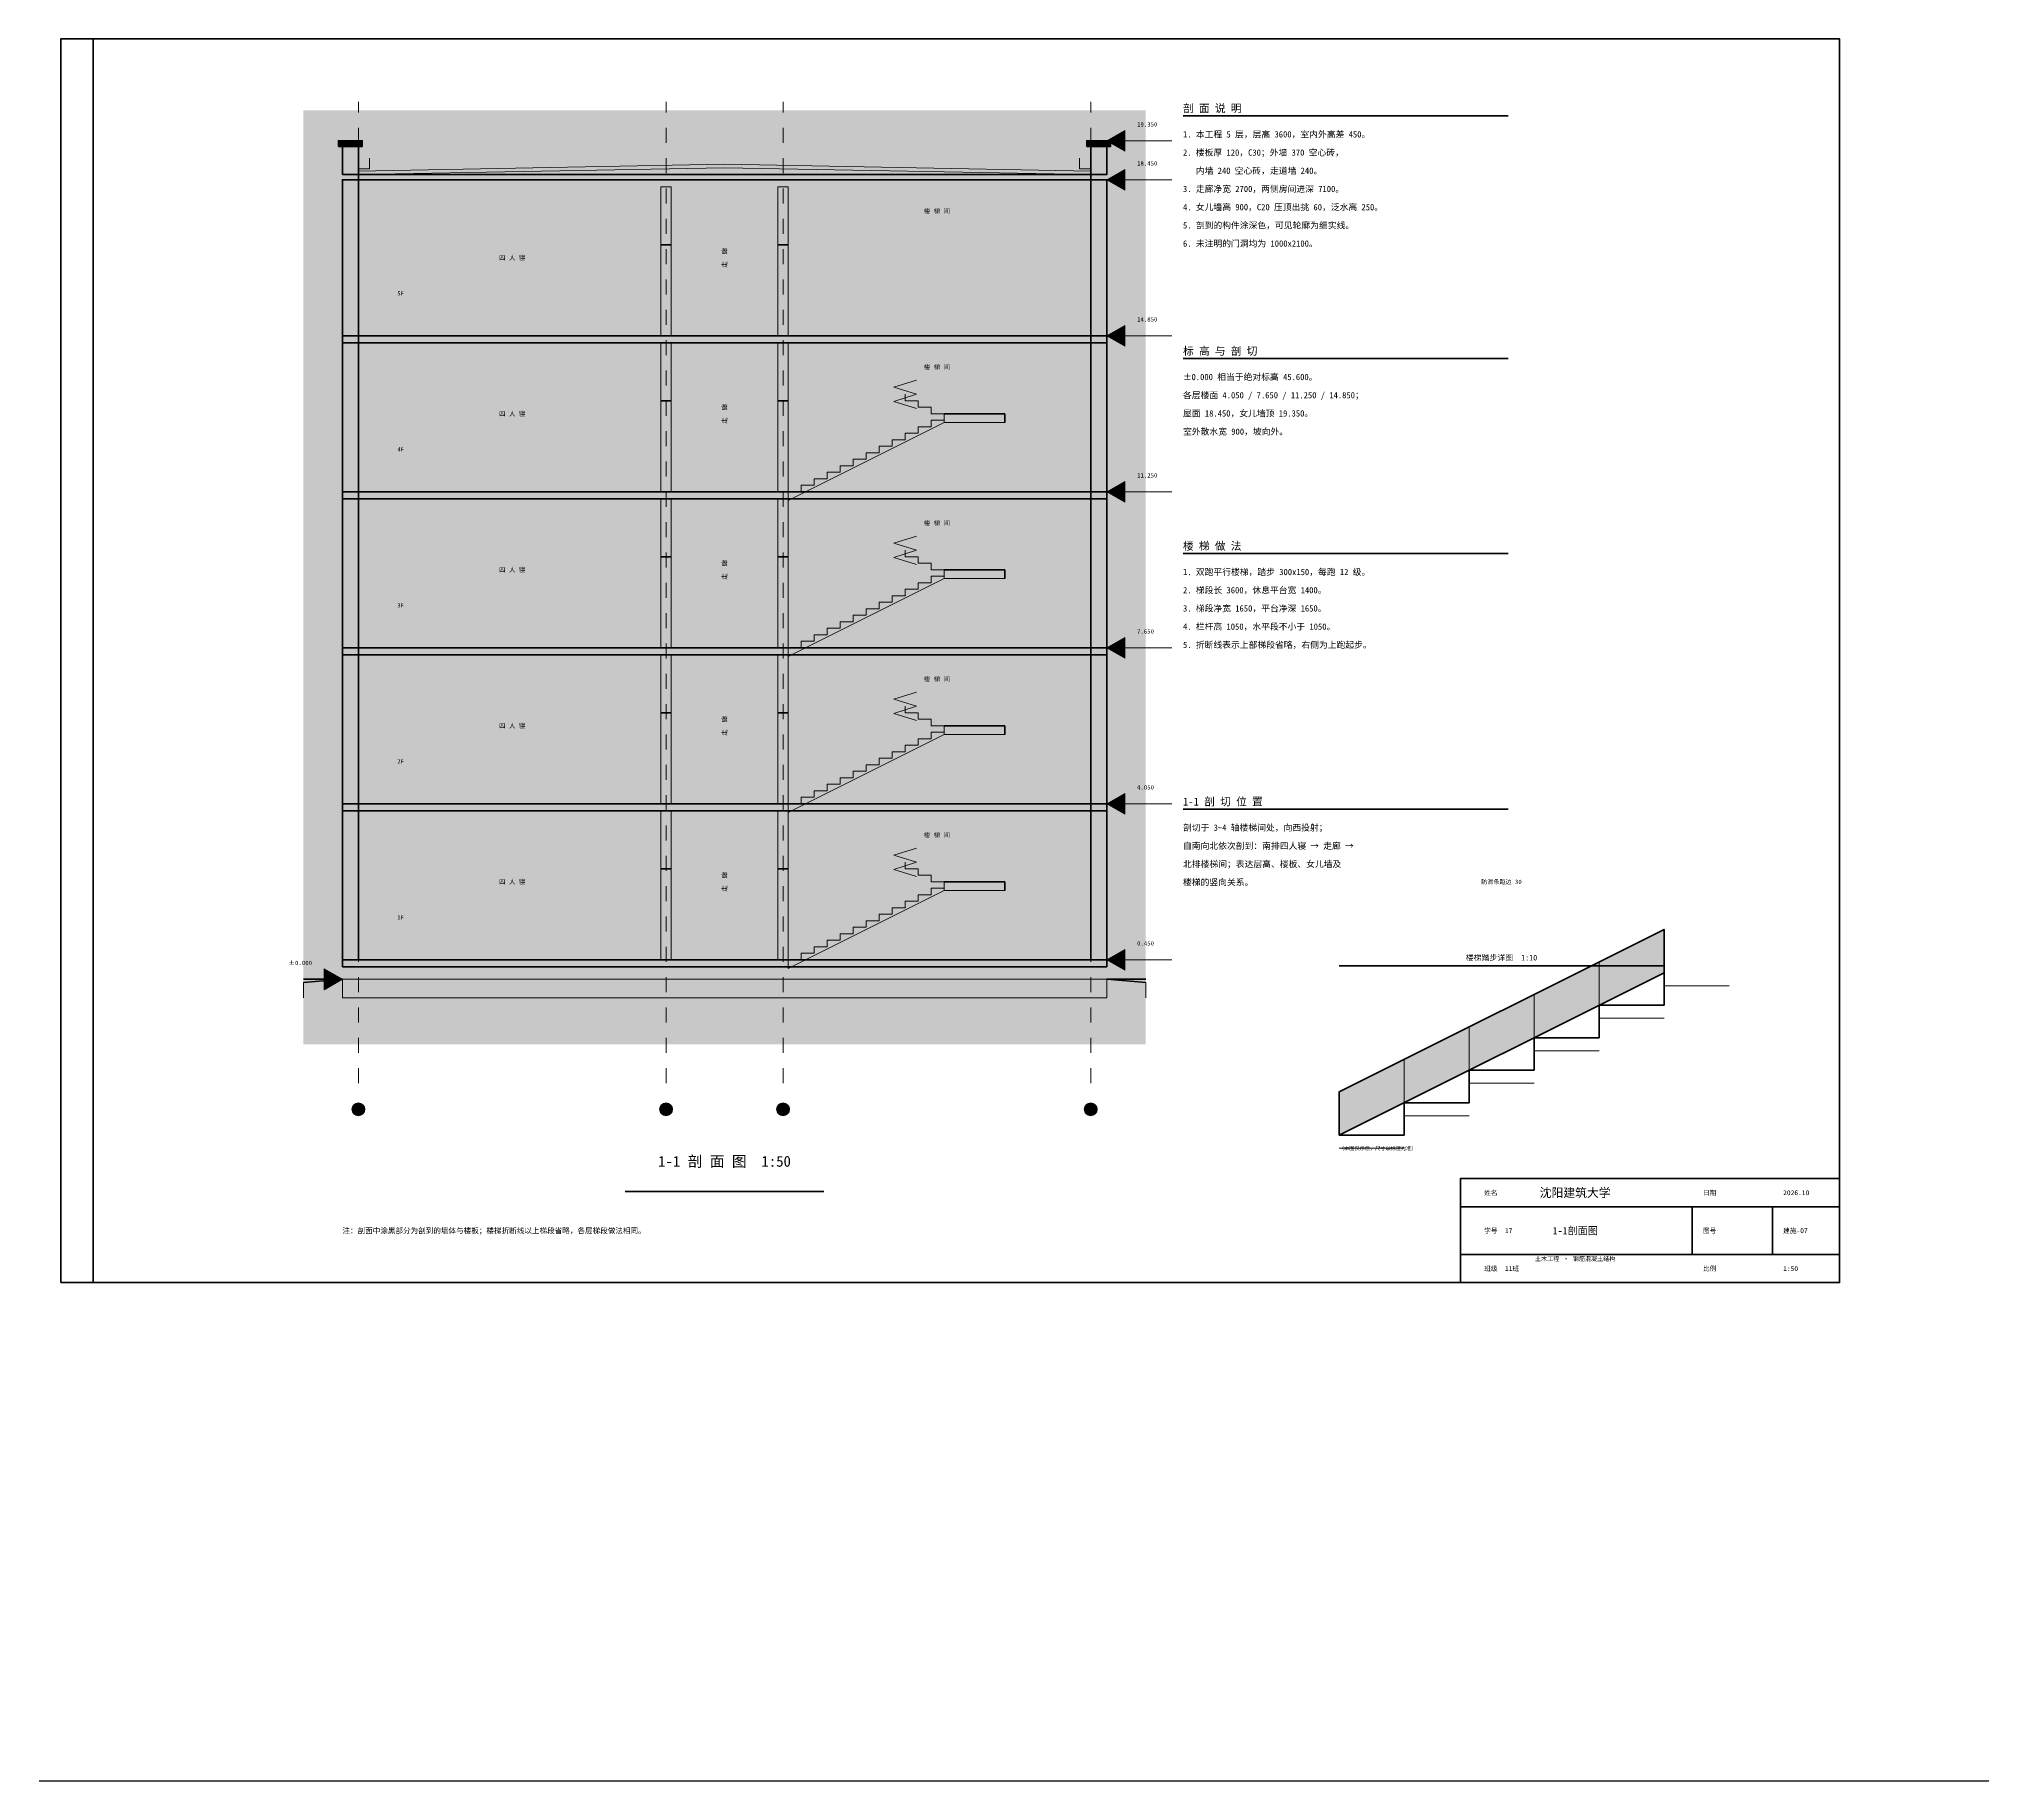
# Model space of a CAD drawing. Header units: millimetres. Extents: x -195001 to 2646000, y -307501 to 2902500.
# Drawn here: x 0 to 135000, y -33001 to 87600 of the extents above; entities that cross this region are included whole.
import ezdxf
from ezdxf.enums import TextEntityAlignment as Align

# ---------------------------------------------------------------- set-up
doc = ezdxf.new("R2010")
doc.units = ezdxf.units.MM
doc.header["$LTSCALE"] = 3000
doc.linetypes.add('DASHED', pattern=[0.7, 0.35, -0.35])
for name, color, linetype, lineweight in [('A-ANNO-TEXT', 7, 'CONTINUOUS', 13), ('A-DASH', 8, 'DASHED', 9), ('A-DIM', 8, 'CONTINUOUS', 9), ('A-DOOR', 7, 'CONTINUOUS', 35), ('A-FLOR', 7, 'CONTINUOUS', 18), ('A-FURN', 8, 'CONTINUOUS', 13), ('A-HATCH', 8, 'CONTINUOUS', 9), ('A-WALL', 7, 'CONTINUOUS', 50)]:
    doc.layers.add(name, color=color, linetype=linetype, lineweight=lineweight)
doc.styles.add('HZ', font='simsun.ttc')
doc.styles.add('HZHT', font='simhei.ttf')
doc.dimstyles.get("Standard").update_dxf_attribs({"dimtxt": 2.5, "dimasz": 2.5, "dimexe": 1.25, "dimexo": 0.625, "dimtad": 1, "dimcen": 2.5, "dimazin": 3, "dimtfac": 1, "dimtmove": 0, "dimatfit": 3})

# ---------------------------------------------------------------- blocks, each defined once
blk = doc.blocks.new('_CLOSEDFILLED')
at = {"color": 0, "linetype": 'BYBLOCK'}
blk.add_solid([(-1, 0), (0, 0), (-1, 0)], dxfattribs=at)
blk = doc.blocks.new('*D14')
for p, q in [((0, -33000), (0, -33000)), ((0.25, -33000), (22498.5, -33000)), ((22501.5, -33000), (44999.75, -33000)), ((45000, -33000), (45000, -33000))]:
    blk.add_line(p, q)
at = {"layer": 'Defpoints'}
for p in [(0, -33000), (0, -33000), (45000, -33000)]:
    blk.add_point(p, dxfattribs=at)
at = {"layer": 'A-DIM', "xscale": 0.25, "yscale": 0.25, "rotation": 180}
blk.add_blockref('_CLOSEDFILLED', (0, -33000), dxfattribs=at)
at = {"layer": 'A-DIM', "xscale": 0.25, "yscale": 0.25}
blk.add_blockref('_CLOSEDFILLED', (45000, -33000), dxfattribs=at)
at = {"layer": 'A-DIM', "insert": (22500, -33000), "char_height": 1, "attachment_point": 5}
blk.add_mtext('300', dxfattribs=at)
blk = doc.blocks.new('*D15')
for p, q in [((45000, -33000), (45000, -33000)), ((45000.25, -33000), (89998.5, -33000)), ((90001.5, -33000), (134999.75, -33000)), ((135000, -33000), (135000, -33000))]:
    blk.add_line(p, q)
at = {"layer": 'Defpoints'}
for p in [(45000, -33000), (45000, -33000), (135000, -33000)]:
    blk.add_point(p, dxfattribs=at)
at = {"layer": 'A-DIM', "xscale": 0.25, "yscale": 0.25, "rotation": 180}
blk.add_blockref('_CLOSEDFILLED', (45000, -33000), dxfattribs=at)
at = {"layer": 'A-DIM', "xscale": 0.25, "yscale": 0.25}
blk.add_blockref('_CLOSEDFILLED', (135000, -33000), dxfattribs=at)
at = {"layer": 'A-DIM', "insert": (90000, -33000), "char_height": 1, "attachment_point": 5}
blk.add_mtext('600', dxfattribs=at)

msp = doc.modelspace()

# ---------------------------------------------------------------- hatches: boundary and pattern name
at = {"layer": 'A-HATCH'}
h = msp.add_hatch(color=7, dxfattribs=at)
h.dxf.hatch_style = 1
h.paths.add_polyline_path([(18300, 18000), (76620, 18000), (76620, 82650), (18300, 82650)])
h = msp.add_hatch(color=7, dxfattribs=at)
h.dxf.hatch_style = 1
h.paths.add_polyline_path([(73920, 80550), (75180, 81270), (75180, 79830)])
h = msp.add_hatch(color=253, dxfattribs=at)
h.dxf.hatch_style = 1
h.paths.add_polyline_path([(20730, 80160), (22380, 80160), (22380, 80550), (20730, 80550)])
h = msp.add_hatch(color=254, dxfattribs=at)
h.dxf.hatch_style = 1
h.paths.add_polyline_path([(21000, 78210), (22110, 78210), (22110, 80550), (21000, 80550)])
h = msp.add_hatch(color=253, dxfattribs=at)
h.dxf.hatch_style = 1
h.paths.add_polyline_path([(72540, 80160), (74190, 80160), (74190, 80550), (72540, 80550)])
h = msp.add_hatch(color=254, dxfattribs=at)
h.dxf.hatch_style = 1
h.paths.add_polyline_path([(72810, 78210), (73920, 78210), (73920, 80550), (72810, 80550)])
h = msp.add_hatch(color=7, dxfattribs=at)
h.dxf.hatch_style = 1
h.paths.add_polyline_path([(61093.305, 72990), (63226.695, 72990), (63226.695, 78390), (61093.305, 78390)])
h = msp.add_hatch(color=7, dxfattribs=at)
h.dxf.hatch_style = 1
h.paths.add_polyline_path([(73920, 77850), (75180, 78570), (75180, 77130)])
h = msp.add_hatch(color=254, dxfattribs=at)
h.dxf.hatch_style = 1
h.paths.add_polyline_path([(21000, 23850), (22110, 23850), (22110, 77850), (21000, 77850)])
h = msp.add_hatch(color=254, dxfattribs=at)
h.dxf.hatch_style = 1
h.paths.add_polyline_path([(22110, 77850), (72810, 77850), (72810, 78210), (22110, 78210)])
h = msp.add_hatch(color=254, dxfattribs=at)
h.dxf.hatch_style = 1
h.paths.add_polyline_path([(43050, 67050), (43770, 67050), (43770, 77370), (43050, 77370)])
h = msp.add_hatch(color=254, dxfattribs=at)
h.dxf.hatch_style = 1
h.paths.add_polyline_path([(51150, 67050), (51870, 67050), (51870, 77370), (51150, 77370)])
h = msp.add_hatch(color=254, dxfattribs=at)
h.dxf.hatch_style = 1
h.paths.add_polyline_path([(72810, 23850), (73920, 23850), (73920, 77850), (72810, 77850)])
h = msp.add_hatch(color=7, dxfattribs=at)
h.dxf.hatch_style = 1
h.paths.add_polyline_path([(31693.305, 69750), (33826.695, 69750), (33826.695, 75150), (31693.305, 75150)])
h = msp.add_hatch(color=7, dxfattribs=at)
h.dxf.hatch_style = 1
h.paths.add_polyline_path([(43050, 67050), (43770, 67050), (43770, 73350), (43050, 73350)])
h = msp.add_hatch(color=7, dxfattribs=at)
h.dxf.hatch_style = 1
h.paths.add_polyline_path([(51150, 67050), (51870, 67050), (51870, 73350), (51150, 73350)])
h = msp.add_hatch(color=7, dxfattribs=at)
h.dxf.hatch_style = 1
h.paths.add_polyline_path([(61093.305, 62190), (63226.695, 62190), (63226.695, 67590), (61093.305, 67590)])
h = msp.add_hatch(color=7, dxfattribs=at)
h.dxf.hatch_style = 1
h.paths.add_polyline_path([(73920, 67050), (75180, 67770), (75180, 66330)])
h = msp.add_hatch(color=254, dxfattribs=at)
h.dxf.hatch_style = 1
h.paths.add_polyline_path([(21000, 66570), (73920, 66570), (73920, 67050), (21000, 67050)])
h = msp.add_hatch(color=254, dxfattribs=at)
h.dxf.hatch_style = 1
h.paths.add_polyline_path([(43050, 56250), (43770, 56250), (43770, 66570), (43050, 66570)])
h = msp.add_hatch(color=254, dxfattribs=at)
h.dxf.hatch_style = 1
h.paths.add_polyline_path([(51150, 56250), (51870, 56250), (51870, 66570), (51150, 66570)])
h = msp.add_hatch(color=7, dxfattribs=at)
h.dxf.hatch_style = 1
h.paths.add_polyline_path([(31693.305, 58950), (33826.695, 58950), (33826.695, 64350), (31693.305, 64350)])
h = msp.add_hatch(color=7, dxfattribs=at)
h.dxf.hatch_style = 1
h.paths.add_polyline_path([(43050, 56250), (43770, 56250), (43770, 62550), (43050, 62550)])
h = msp.add_hatch(color=7, dxfattribs=at)
h.dxf.hatch_style = 1
h.paths.add_polyline_path([(51150, 56250), (51870, 56250), (51870, 62550), (51150, 62550)])
h = msp.add_hatch(color=7, dxfattribs=at)
h.dxf.hatch_style = 1
h.paths.add_polyline_path([(61093.305, 51390), (63226.695, 51390), (63226.695, 56790), (61093.305, 56790)])
h = msp.add_hatch(color=7, dxfattribs=at)
h.dxf.hatch_style = 1
h.paths.add_polyline_path([(73920, 56250), (75180, 56970), (75180, 55530)])
h = msp.add_hatch(color=254, dxfattribs=at)
h.dxf.hatch_style = 1
h.paths.add_polyline_path([(21000, 55770), (73920, 55770), (73920, 56250), (21000, 56250)])
h = msp.add_hatch(color=254, dxfattribs=at)
h.dxf.hatch_style = 1
h.paths.add_polyline_path([(43050, 45450), (43770, 45450), (43770, 55770), (43050, 55770)])
h = msp.add_hatch(color=254, dxfattribs=at)
h.dxf.hatch_style = 1
h.paths.add_polyline_path([(51150, 45450), (51870, 45450), (51870, 55770), (51150, 55770)])
h = msp.add_hatch(color=7, dxfattribs=at)
h.dxf.hatch_style = 1
h.paths.add_polyline_path([(31693.305, 48150), (33826.695, 48150), (33826.695, 53550), (31693.305, 53550)])
h = msp.add_hatch(color=7, dxfattribs=at)
h.dxf.hatch_style = 1
h.paths.add_polyline_path([(43050, 45450), (43770, 45450), (43770, 51750), (43050, 51750)])
h = msp.add_hatch(color=7, dxfattribs=at)
h.dxf.hatch_style = 1
h.paths.add_polyline_path([(51150, 45450), (51870, 45450), (51870, 51750), (51150, 51750)])
h = msp.add_hatch(color=7, dxfattribs=at)
h.dxf.hatch_style = 1
h.paths.add_polyline_path([(61093.305, 40590), (63226.695, 40590), (63226.695, 45990), (61093.305, 45990)])
h = msp.add_hatch(color=7, dxfattribs=at)
h.dxf.hatch_style = 1
h.paths.add_polyline_path([(73920, 45450), (75180, 46170), (75180, 44730)])
h = msp.add_hatch(color=254, dxfattribs=at)
h.dxf.hatch_style = 1
h.paths.add_polyline_path([(21000, 44970), (73920, 44970), (73920, 45450), (21000, 45450)])
h = msp.add_hatch(color=254, dxfattribs=at)
h.dxf.hatch_style = 1
h.paths.add_polyline_path([(43050, 34650), (43770, 34650), (43770, 44970), (43050, 44970)])
h = msp.add_hatch(color=254, dxfattribs=at)
h.dxf.hatch_style = 1
h.paths.add_polyline_path([(51150, 34650), (51870, 34650), (51870, 44970), (51150, 44970)])
h = msp.add_hatch(color=7, dxfattribs=at)
h.dxf.hatch_style = 1
h.paths.add_polyline_path([(31693.305, 37350), (33826.695, 37350), (33826.695, 42750), (31693.305, 42750)])
h = msp.add_hatch(color=7, dxfattribs=at)
h.dxf.hatch_style = 1
h.paths.add_polyline_path([(43050, 34650), (43770, 34650), (43770, 40950), (43050, 40950)])
h = msp.add_hatch(color=7, dxfattribs=at)
h.dxf.hatch_style = 1
h.paths.add_polyline_path([(51150, 34650), (51870, 34650), (51870, 40950), (51150, 40950)])
h = msp.add_hatch(color=7, dxfattribs=at)
h.dxf.hatch_style = 1
h.paths.add_polyline_path([(61093.305, 29790), (63226.695, 29790), (63226.695, 35190), (61093.305, 35190)])
h = msp.add_hatch(color=7, dxfattribs=at)
h.dxf.hatch_style = 1
h.paths.add_polyline_path([(73920, 34650), (75180, 35370), (75180, 33930)])
h = msp.add_hatch(color=254, dxfattribs=at)
h.dxf.hatch_style = 1
h.paths.add_polyline_path([(21000, 34170), (73920, 34170), (73920, 34650), (21000, 34650)])
h = msp.add_hatch(color=254, dxfattribs=at)
h.dxf.hatch_style = 1
h.paths.add_polyline_path([(43050, 23850), (43770, 23850), (43770, 34170), (43050, 34170)])
h = msp.add_hatch(color=254, dxfattribs=at)
h.dxf.hatch_style = 1
h.paths.add_polyline_path([(51150, 23850), (51870, 23850), (51870, 34170), (51150, 34170)])
h = msp.add_hatch(color=7, dxfattribs=at)
h.dxf.hatch_style = 1
h.paths.add_polyline_path([(31693.305, 26550), (33826.695, 26550), (33826.695, 31950), (31693.305, 31950)])
h = msp.add_hatch(color=7, dxfattribs=at)
h.dxf.hatch_style = 1
h.paths.add_polyline_path([(43050, 23850), (43770, 23850), (43770, 30150), (43050, 30150)])
h = msp.add_hatch(color=7, dxfattribs=at)
h.dxf.hatch_style = 1
h.paths.add_polyline_path([(51150, 23850), (51870, 23850), (51870, 30150), (51150, 30150)])
h = msp.add_hatch(color=254, dxfattribs=at)
h.dxf.hatch_style = 1
h.paths.add_polyline_path([(90000, 11700), (112500, 22950), (112500, 25950), (90000, 14700)])
h = msp.add_hatch(color=7, dxfattribs=at)
h.dxf.hatch_style = 1
h.paths.add_polyline_path([(73920, 23850), (75180, 24570), (75180, 23130)])
h = msp.add_hatch(color=7, dxfattribs=at)
h.dxf.hatch_style = 1
h.paths.add_polyline_path([(21000, 22500), (19740, 23220), (19740, 21780)])
h = msp.add_hatch(color=253, dxfattribs=at)
h.dxf.hatch_style = 1
h.paths.add_polyline_path([(21000, 23370), (73920, 23370), (73920, 23850), (21000, 23850)])
h = msp.add_hatch(color=253, dxfattribs=at)
h.dxf.hatch_style = 1
h.paths.add_polyline_path([(21000, 21210), (73920, 21210), (73920, 22500), (21000, 22500)])
h = msp.add_hatch(color=7, dxfattribs=at)
h.dxf.hatch_style = 1
h.paths.add_polyline_path([(22560, 13500), (22544.667, 13616.469), (22499.711, 13725), (22428.198, 13818.198), (22335, 13889.711), (22226.469, 13934.667), (22110, 13950), (21993.531, 13934.667), (21885, 13889.711), (21791.802, 13818.198), (21720.289, 13725), (21675.333, 13616.469), (21660, 13500), (21675.333, 13383.531), (21720.289, 13275), (21791.802, 13181.802), (21885, 13110.289), (21993.531, 13065.333), (22110, 13050), (22226.469, 13065.333), (22335, 13110.289), (22428.198, 13181.802), (22499.711, 13275), (22544.667, 13383.531)])
h = msp.add_hatch(color=7, dxfattribs=at)
h.dxf.hatch_style = 1
h.paths.add_polyline_path([(43860, 13500), (43844.667, 13616.469), (43799.711, 13725), (43728.198, 13818.198), (43635, 13889.711), (43526.469, 13934.667), (43410, 13950), (43293.531, 13934.667), (43185, 13889.711), (43091.802, 13818.198), (43020.289, 13725), (42975.333, 13616.469), (42960, 13500), (42975.333, 13383.531), (43020.289, 13275), (43091.802, 13181.802), (43185, 13110.289), (43293.531, 13065.333), (43410, 13050), (43526.469, 13065.333), (43635, 13110.289), (43728.198, 13181.802), (43799.711, 13275), (43844.667, 13383.531)])
h = msp.add_hatch(color=7, dxfattribs=at)
h.dxf.hatch_style = 1
h.paths.add_polyline_path([(51960, 13500), (51944.667, 13616.469), (51899.711, 13725), (51828.198, 13818.198), (51735, 13889.711), (51626.469, 13934.667), (51510, 13950), (51393.531, 13934.667), (51285, 13889.711), (51191.802, 13818.198), (51120.289, 13725), (51075.333, 13616.469), (51060, 13500), (51075.333, 13383.531), (51120.289, 13275), (51191.802, 13181.802), (51285, 13110.289), (51393.531, 13065.333), (51510, 13050), (51626.469, 13065.333), (51735, 13110.289), (51828.198, 13181.802), (51899.711, 13275), (51944.667, 13383.531)])
h = msp.add_hatch(color=7, dxfattribs=at)
h.dxf.hatch_style = 1
h.paths.add_polyline_path([(73260, 13500), (73244.667, 13616.469), (73199.711, 13725), (73128.198, 13818.198), (73035, 13889.711), (72926.469, 13934.667), (72810, 13950), (72693.531, 13934.667), (72585, 13889.711), (72491.802, 13818.198), (72420.289, 13725), (72375.333, 13616.469), (72360, 13500), (72375.333, 13383.531), (72420.289, 13275), (72491.802, 13181.802), (72585, 13110.289), (72693.531, 13065.333), (72810, 13050), (72926.469, 13065.333), (73035, 13110.289), (73128.198, 13181.802), (73199.711, 13275), (73244.667, 13383.531)])

# ---------------------------------------------------------------- linework, layer by layer
at = {"layer": 'A-DASH'}
for p, q in [((22110, 15300), (22110, 83250)), ((43410, 15300), (43410, 83250)), ((51510, 15300), (51510, 83250)), ((72810, 15300), (72810, 83250))]:
    msp.add_line(p, q, dxfattribs=at)
at = {"layer": 'A-DOOR'}
for p, q in [((43050, 73350), (43770, 73350)), ((51150, 73350), (51870, 73350)), ((43050, 62550), (43770, 62550)), ((51150, 62550), (51870, 62550)), ((62670, 61650), (66870, 61650)), ((66870, 61650), (66870, 61050)), ((43050, 51750), (43770, 51750)), ((51150, 51750), (51870, 51750)), ((62670, 50850), (66870, 50850)), ((66870, 50850), (66870, 50250)), ((43050, 40950), (43770, 40950)), ((51150, 40950), (51870, 40950)), ((62670, 40050), (66870, 40050)), ((66870, 40050), (66870, 39450)), ((43050, 30150), (43770, 30150)), ((51150, 30150), (51870, 30150)), ((62670, 29250), (66870, 29250)), ((66870, 29250), (66870, 28650)), ((112500, 20700), (112500, 22950)), ((21000, 22500), (18300, 22290)), ((73920, 22500), (76620, 22290)), ((108000, 18450), (108000, 20700)), ((108000, 20700), (112500, 20700)), ((103500, 16200), (103500, 18450)), ((103500, 18450), (108000, 18450)), ((99000, 13950), (99000, 16200)), ((99000, 16200), (103500, 16200)), ((94500, 11700), (94500, 13950)), ((94500, 13950), (99000, 13950)), ((90000, 11700), (94500, 11700))]:
    msp.add_line(p, q, dxfattribs=at)
for points in [[(20730, 80160), (22380, 80160), (22380, 80550), (20730, 80550)], [(21000, 78210), (22110, 78210), (22110, 80550), (21000, 80550)], [(72540, 80160), (74190, 80160), (74190, 80550), (72540, 80550)], [(72810, 78210), (73920, 78210), (73920, 80550), (72810, 80550)], [(21000, 23850), (22110, 23850), (22110, 77850), (21000, 77850)], [(22110, 77850), (72810, 77850), (72810, 78210), (22110, 78210)], [(72810, 23850), (73920, 23850), (73920, 77850), (72810, 77850)], [(21000, 66570), (73920, 66570), (73920, 67050), (21000, 67050)], [(21000, 55770), (73920, 55770), (73920, 56250), (21000, 56250)], [(21000, 44970), (73920, 44970), (73920, 45450), (21000, 45450)], [(21000, 34170), (73920, 34170), (73920, 34650), (21000, 34650)], [(90000, 11700), (112500, 22950), (112500, 25950), (90000, 14700)], [(21000, 23370), (73920, 23370), (73920, 23850), (21000, 23850)]]:
    msp.add_lwpolyline(points, close=True, dxfattribs=at)
at = {"layer": 'A-FLOR'}
for p, q in [((73920, 80550), (78420, 80550)), ((22110, 78210), (47460, 78690)), ((22110, 78600), (22890, 78600)), ((22890, 78600), (22890, 79350)), ((47460, 78690), (72810, 78210)), ((72030, 78600), (72030, 79350)), ((72810, 78600), (72030, 78600)), ((73920, 77850), (78420, 77850)), ((43050, 67050), (43050, 73350)), ((43770, 67050), (43770, 73350)), ((51150, 67050), (51150, 73350)), ((51870, 67050), (51870, 73350)), ((73920, 67050), (78420, 67050)), ((59190, 63495), (60750, 63990)), ((60750, 63000), (59190, 63495)), ((43050, 56250), (43050, 62550)), ((43770, 56250), (43770, 62550)), ((51150, 56250), (51150, 62550)), ((51870, 56250), (51870, 62550)), ((59190, 62505), (60750, 63000)), ((60750, 62010), (59190, 62505)), ((59970, 62550), (59970, 63000)), ((60870, 62550), (59970, 62550)), ((60870, 62100), (60870, 62550)), ((61770, 62100), (60870, 62100)), ((61770, 61650), (61770, 62100)), ((51870, 55650), (62670, 61050)), ((60870, 60300), (60870, 60750)), ((60870, 60750), (61770, 60750)), ((62670, 61650), (61770, 61650)), ((61770, 60750), (61770, 61200)), ((61770, 61200), (62670, 61200)), ((62670, 61200), (62670, 61650)), ((62670, 61650), (62670, 61050)), ((62670, 61050), (66870, 61050)), ((58170, 58950), (58170, 59400)), ((58170, 59400), (59070, 59400)), ((59070, 59400), (59070, 59850)), ((59070, 59850), (59970, 59850)), ((59970, 59850), (59970, 60300)), ((59970, 60300), (60870, 60300)), ((55470, 57600), (55470, 58050)), ((55470, 58050), (56370, 58050)), ((56370, 58050), (56370, 58500)), ((56370, 58500), (57270, 58500)), ((57270, 58500), (57270, 58950)), ((57270, 58950), (58170, 58950)), ((52770, 56250), (52770, 56700)), ((52770, 56700), (53670, 56700)), ((53670, 56700), (53670, 57150)), ((53670, 57150), (54570, 57150)), ((54570, 57150), (54570, 57600)), ((54570, 57600), (55470, 57600)), ((51870, 56250), (52770, 56250)), ((51870, 55650), (51870, 56250)), ((73920, 56250), (78420, 56250)), ((59190, 52695), (60750, 53190)), ((60750, 52200), (59190, 52695)), ((43050, 45450), (43050, 51750)), ((43770, 45450), (43770, 51750)), ((51150, 45450), (51150, 51750)), ((51870, 45450), (51870, 51750)), ((59190, 51705), (60750, 52200)), ((60750, 51210), (59190, 51705)), ((59970, 51750), (59970, 52200)), ((60870, 51750), (59970, 51750)), ((60870, 51300), (60870, 51750)), ((61770, 51300), (60870, 51300)), ((61770, 50850), (61770, 51300)), ((51870, 44850), (62670, 50250)), ((60870, 49500), (60870, 49950)), ((60870, 49950), (61770, 49950)), ((62670, 50850), (61770, 50850)), ((61770, 49950), (61770, 50400)), ((61770, 50400), (62670, 50400)), ((62670, 50400), (62670, 50850)), ((62670, 50850), (62670, 50250)), ((62670, 50250), (66870, 50250)), ((58170, 48150), (58170, 48600)), ((58170, 48600), (59070, 48600)), ((59070, 48600), (59070, 49050)), ((59070, 49050), (59970, 49050)), ((59970, 49050), (59970, 49500)), ((59970, 49500), (60870, 49500)), ((55470, 46800), (55470, 47250)), ((55470, 47250), (56370, 47250)), ((56370, 47250), (56370, 47700)), ((56370, 47700), (57270, 47700)), ((57270, 47700), (57270, 48150)), ((57270, 48150), (58170, 48150)), ((52770, 45450), (52770, 45900)), ((52770, 45900), (53670, 45900)), ((53670, 45900), (53670, 46350)), ((53670, 46350), (54570, 46350)), ((54570, 46350), (54570, 46800)), ((54570, 46800), (55470, 46800)), ((51870, 45450), (52770, 45450)), ((51870, 44850), (51870, 45450)), ((73920, 45450), (78420, 45450)), ((59190, 41895), (60750, 42390)), ((60750, 41400), (59190, 41895)), ((43050, 34650), (43050, 40950)), ((43770, 34650), (43770, 40950)), ((51150, 34650), (51150, 40950)), ((51870, 34650), (51870, 40950)), ((59190, 40905), (60750, 41400)), ((60750, 40410), (59190, 40905)), ((59970, 40950), (59970, 41400)), ((60870, 40950), (59970, 40950)), ((60870, 40500), (60870, 40950)), ((61770, 40500), (60870, 40500)), ((61770, 40050), (61770, 40500)), ((51870, 34050), (62670, 39450)), ((60870, 38700), (60870, 39150)), ((60870, 39150), (61770, 39150)), ((62670, 40050), (61770, 40050)), ((61770, 39150), (61770, 39600)), ((61770, 39600), (62670, 39600)), ((62670, 39600), (62670, 40050)), ((62670, 40050), (62670, 39450)), ((62670, 39450), (66870, 39450)), ((58170, 37350), (58170, 37800)), ((58170, 37800), (59070, 37800)), ((59070, 37800), (59070, 38250)), ((59070, 38250), (59970, 38250)), ((59970, 38250), (59970, 38700)), ((59970, 38700), (60870, 38700)), ((55470, 36000), (55470, 36450)), ((55470, 36450), (56370, 36450)), ((56370, 36450), (56370, 36900)), ((56370, 36900), (57270, 36900)), ((57270, 36900), (57270, 37350)), ((57270, 37350), (58170, 37350)), ((52770, 34650), (52770, 35100)), ((52770, 35100), (53670, 35100)), ((53670, 35100), (53670, 35550)), ((53670, 35550), (54570, 35550)), ((54570, 35550), (54570, 36000)), ((54570, 36000), (55470, 36000)), ((51870, 34650), (52770, 34650)), ((51870, 34050), (51870, 34650)), ((73920, 34650), (78420, 34650)), ((59190, 31095), (60750, 31590)), ((60750, 30600), (59190, 31095)), ((43050, 23850), (43050, 30150)), ((43770, 23850), (43770, 30150)), ((51150, 23850), (51150, 30150)), ((51870, 23850), (51870, 30150)), ((59190, 30105), (60750, 30600)), ((60750, 29610), (59190, 30105)), ((59970, 30150), (59970, 30600)), ((60870, 30150), (59970, 30150)), ((60870, 29700), (60870, 30150)), ((61770, 29700), (60870, 29700)), ((61770, 29250), (61770, 29700)), ((51870, 23250), (62670, 28650)), ((60870, 27900), (60870, 28350)), ((60870, 28350), (61770, 28350)), ((62670, 29250), (61770, 29250)), ((61770, 28350), (61770, 28800)), ((61770, 28800), (62670, 28800)), ((62670, 28800), (62670, 29250)), ((62670, 29250), (62670, 28650)), ((62670, 28650), (66870, 28650)), ((58170, 26550), (58170, 27000)), ((58170, 27000), (59070, 27000)), ((59070, 27000), (59070, 27450)), ((59070, 27450), (59970, 27450)), ((59970, 27450), (59970, 27900)), ((59970, 27900), (60870, 27900)), ((55470, 25200), (55470, 25650)), ((55470, 25650), (56370, 25650)), ((56370, 25650), (56370, 26100)), ((56370, 26100), (57270, 26100)), ((57270, 26100), (57270, 26550)), ((57270, 26550), (58170, 26550)), ((112500, 22950), (112500, 25950)), ((52770, 23850), (52770, 24300)), ((52770, 24300), (53670, 24300)), ((53670, 24300), (53670, 24750)), ((53670, 24750), (54570, 24750)), ((54570, 24750), (54570, 25200)), ((54570, 25200), (55470, 25200)), ((51870, 23850), (52770, 23850)), ((51870, 23250), (51870, 23850)), ((73920, 23850), (78420, 23850)), ((108000, 20700), (108000, 23700)), ((21000, 22500), (18300, 22500)), ((18300, 22290), (18300, 21210)), ((76620, 22290), (76620, 21210)), ((103500, 18450), (103500, 21450)), ((99000, 16200), (99000, 19200)), ((94500, 13950), (94500, 16950)), ((90000, 11700), (90000, 14700))]:
    msp.add_line(p, q, dxfattribs=at)
for points in [[(73920, 80550), (75180, 81270), (75180, 79830)], [(73920, 77850), (75180, 78570), (75180, 77130)], [(43050, 67050), (43770, 67050), (43770, 77370), (43050, 77370)], [(51150, 67050), (51870, 67050), (51870, 77370), (51150, 77370)], [(73920, 67050), (75180, 67770), (75180, 66330)], [(43050, 56250), (43770, 56250), (43770, 66570), (43050, 66570)], [(51150, 56250), (51870, 56250), (51870, 66570), (51150, 66570)], [(73920, 56250), (75180, 56970), (75180, 55530)], [(43050, 45450), (43770, 45450), (43770, 55770), (43050, 55770)], [(51150, 45450), (51870, 45450), (51870, 55770), (51150, 55770)], [(73920, 45450), (75180, 46170), (75180, 44730)], [(43050, 34650), (43770, 34650), (43770, 44970), (43050, 44970)], [(51150, 34650), (51870, 34650), (51870, 44970), (51150, 44970)], [(73920, 34650), (75180, 35370), (75180, 33930)], [(43050, 23850), (43770, 23850), (43770, 34170), (43050, 34170)], [(51150, 23850), (51870, 23850), (51870, 34170), (51150, 34170)], [(73920, 23850), (75180, 24570), (75180, 23130)], [(21000, 22500), (19740, 23220), (19740, 21780)], [(21000, 21210), (73920, 21210), (73920, 22500), (21000, 22500)]]:
    msp.add_lwpolyline(points, close=True, dxfattribs=at)
at = {"layer": 'A-FURN'}
for p, q in [((22110, 78450), (47460, 78930)), ((47460, 78930), (72810, 78450)), ((112500, 22050), (117000, 22050)), ((108000, 19800), (112500, 19800)), ((103500, 17550), (108000, 17550)), ((99000, 15300), (103500, 15300)), ((94500, 13050), (99000, 13050)), ((90000, 10800), (94500, 10800))]:
    msp.add_line(p, q, dxfattribs=at)
for centre in [(22110, 13500), (43410, 13500), (51510, 13500), (72810, 13500)]:
    msp.add_circle(centre, 450, dxfattribs=at)
at = {"layer": 'A-WALL'}
for p, q in [((79200, 82290), (101700, 82290)), ((20730, 80550), (22380, 80550)), ((72540, 80550), (74190, 80550)), ((79200, 65490), (101700, 65490)), ((79200, 51990), (101700, 51990)), ((79200, 34290), (101700, 34290)), ((90000, 14700), (112500, 25950)), ((90000, 23430), (112500, 23430)), ((18300, 22500), (21000, 22500)), ((73920, 22500), (76620, 22500)), ((40580.4, 7800), (54339.6, 7800)), ((98400, 6750), (124650, 6750)), ((114450, 3450), (114450, 6750)), ((120000, 3450), (120000, 6750)), ((98400, 3450), (124650, 3450))]:
    msp.add_line(p, q, dxfattribs=at)
for points in [[(1500, 1500), (124650, 1500), (124650, 87600), (1500, 87600)], [(3750, 1500), (124650, 1500), (124650, 87600), (3750, 87600)], [(98400, 1500), (124650, 1500), (124650, 8700), (98400, 8700)]]:
    msp.add_lwpolyline(points, close=True, dxfattribs=at)

# ---------------------------------------------------------------- texts
at = {"layer": 'A-ANNO-TEXT'}
for s, height, style, p in [('剖 面 说 明', 540, 'HZHT', (79200, 82800)), ('19.350', 300, 'HZ', (76020, 81690)), ('1. 本工程 5 层，层高 3600，室内外高差 450。', 435, 'HZ', (79200, 81000)), ('2. 楼板厚 120，C30；外墙 370 空心砖，', 435, 'HZ', (79200, 79740)), ('18.450', 300, 'HZ', (76020, 78990)), ('   内墙 240 空心砖，走道墙 240。', 435, 'HZ', (79200, 78480)), ('3. 走廊净宽 2700，两侧房间进深 7100。', 435, 'HZ', (79200, 77220)), ('4. 女儿墙高 900，C20 压顶出挑 60，泛水高 250。', 435, 'HZ', (79200, 75960)), ('5. 剖到的构件涂深色，可见轮廓为细实线。', 435, 'HZ', (79200, 74700)), ('6. 未注明的门洞均为 1000x2100。', 435, 'HZ', (79200, 73440)), ('5F', 285, 'HZ', (24810, 69990)), ('14.850', 300, 'HZ', (76020, 68190)), ('标 高 与 剖 切', 540, 'HZHT', (79200, 66000)), ('%%p0.000 相当于绝对标高 45.600。', 435, 'HZ', (79200, 64200)), ('各层楼面 4.050 / 7.650 / 11.250 / 14.850；', 435, 'HZ', (79200, 62940)), ('屋面 18.450，女儿墙顶 19.350。', 435, 'HZ', (79200, 61680)), ('室外散水宽 900，坡向外。', 435, 'HZ', (79200, 60420)), ('4F', 285, 'HZ', (24810, 59190)), ('11.250', 300, 'HZ', (76020, 57390)), ('楼 梯 做 法', 540, 'HZHT', (79200, 52500)), ('1. 双跑平行楼梯，踏步 300x150，每跑 12 级。', 435, 'HZ', (79200, 50700)), ('2. 梯段长 3600，休息平台宽 1400。', 435, 'HZ', (79200, 49440)), ('3F', 285, 'HZ', (24810, 48390)), ('3. 梯段净宽 1650，平台净深 1650。', 435, 'HZ', (79200, 48180)), ('7.650', 300, 'HZ', (76020, 46590)), ('4. 栏杆高 1050，水平段不小于 1050。', 435, 'HZ', (79200, 46920)), ('5. 折断线表示上部梯段省略，右侧为上跑起步。', 435, 'HZ', (79200, 45660)), ('2F', 285, 'HZ', (24810, 37590)), ('4.050', 300, 'HZ', (76020, 35790)), ('1-1 剖 切 位 置', 540, 'HZHT', (79200, 34800)), ('剖切于 3~4 轴楼梯间处，向西投射；', 435, 'HZ', (79200, 33000)), ('自南向北依次剖到：南排四人寝 → 走廊 →', 435, 'HZ', (79200, 31740)), ('北排楼梯间；表达层高、楼板、女儿墙及', 435, 'HZ', (79200, 30480)), ('楼梯的竖向关系。', 435, 'HZ', (79200, 29220)), ('1F', 285, 'HZ', (24810, 26790)), ('0.450', 300, 'HZ', (76020, 24990)), ('（本图仅示意，尺寸以标注为准）', 255, 'HZ', (90000, 10800)), ('姓名', 330, 'HZ', (100050, 7725)), ('日期', 330, 'HZ', (115200, 7725)), ('2026.10', 330, 'HZ', (120750, 7725)), ('注：剖面中涂黑部分为剖到的墙体与楼板；楼梯折断线以上梯段省略，各层梯段做法相同。', 375, 'HZ', (21000, 5100)), ('学号  17', 330, 'HZ', (100050, 5100)), ('图号', 330, 'HZ', (115200, 5100)), ('建施-07', 330, 'HZ', (120750, 5100)), ('班级  11班', 330, 'HZ', (100050, 2475)), ('比例', 330, 'HZ', (115200, 2475)), ('1:50', 330, 'HZ', (120750, 2475))]:
    msp.add_text(s, height=height, dxfattribs=dict(at, style=style)).set_placement(p, align=Align.MIDDLE_LEFT)
for s, height, style, p in [('楼 梯 间', 315, 'HZ', (62160, 75690)), ('四 人 寝', 315, 'HZ', (32760, 72450)), ('楼 梯 间', 315, 'HZ', (62160, 64890)), ('四 人 寝', 315, 'HZ', (32760, 61650)), ('楼 梯 间', 315, 'HZ', (62160, 54090)), ('四 人 寝', 315, 'HZ', (32760, 50850)), ('楼 梯 间', 315, 'HZ', (62160, 43290)), ('四 人 寝', 315, 'HZ', (32760, 40050)), ('楼 梯 间', 315, 'HZ', (62160, 32490)), ('四 人 寝', 315, 'HZ', (32760, 29250)), ('防滑条距边 30', 300, 'HZ', (101250, 29250)), ('楼梯踏步详图  1:10', 390, 'HZHT', (101250, 24000)), ('E', 345, 'HZ', (22110, 13500)), ('F', 345, 'HZ', (43410, 13500)), ('G', 345, 'HZ', (51510, 13500)), ('H', 345, 'HZ', (72810, 13500)), ('1-1 剖 面 图  1:50', 750, 'HZHT', (47460, 9900)), ('沈阳建筑大学', 600, 'HZHT', (106350, 7725)), ('1-1剖面图', 510, 'HZHT', (106350, 5100)), ('土木工程 · 钢筋混凝土结构', 300, 'HZ', (106350, 3150))]:
    msp.add_text(s, height=height, dxfattribs=dict(at, style=style)).set_placement(p, align=Align.MIDDLE_CENTER)
at = {"layer": 'A-ANNO-TEXT', "style": 'HZ'}
for p in [(47460, 72450), (47460, 61650), (47460, 50850), (47460, 40050), (47460, 29250)]:
    msp.add_text('走  廊', height=315, rotation=90, dxfattribs=at).set_placement(p, align=Align.MIDDLE_CENTER)
msp.add_text('%%p0.000', height=300, dxfattribs=at).set_placement((18900, 23640), align=Align.MIDDLE_RIGHT)

# ---------------------------------------------------------------- dimensions: what is measured, and where the dimension line sits
at = {"layer": 'A-DIM'}
for base, p1, p2, text, picture, middle in [((0, -33000), (0, -33000), (45000, -33000), '300', '*D14', (22500, -33000)), ((45000, -33000), (45000, -33000), (135000, -33000), '600', '*D15', (90000, -33000))]:
    dim = msp.add_linear_dim(base=base, p1=p1, p2=p2, text=text, dimstyle='Standard', dxfattribs=at)
    dim.commit()
    dim.dimension.update_dxf_attribs({"geometry": picture, "text_midpoint": middle})

doc.saveas('drawing.dxf')
